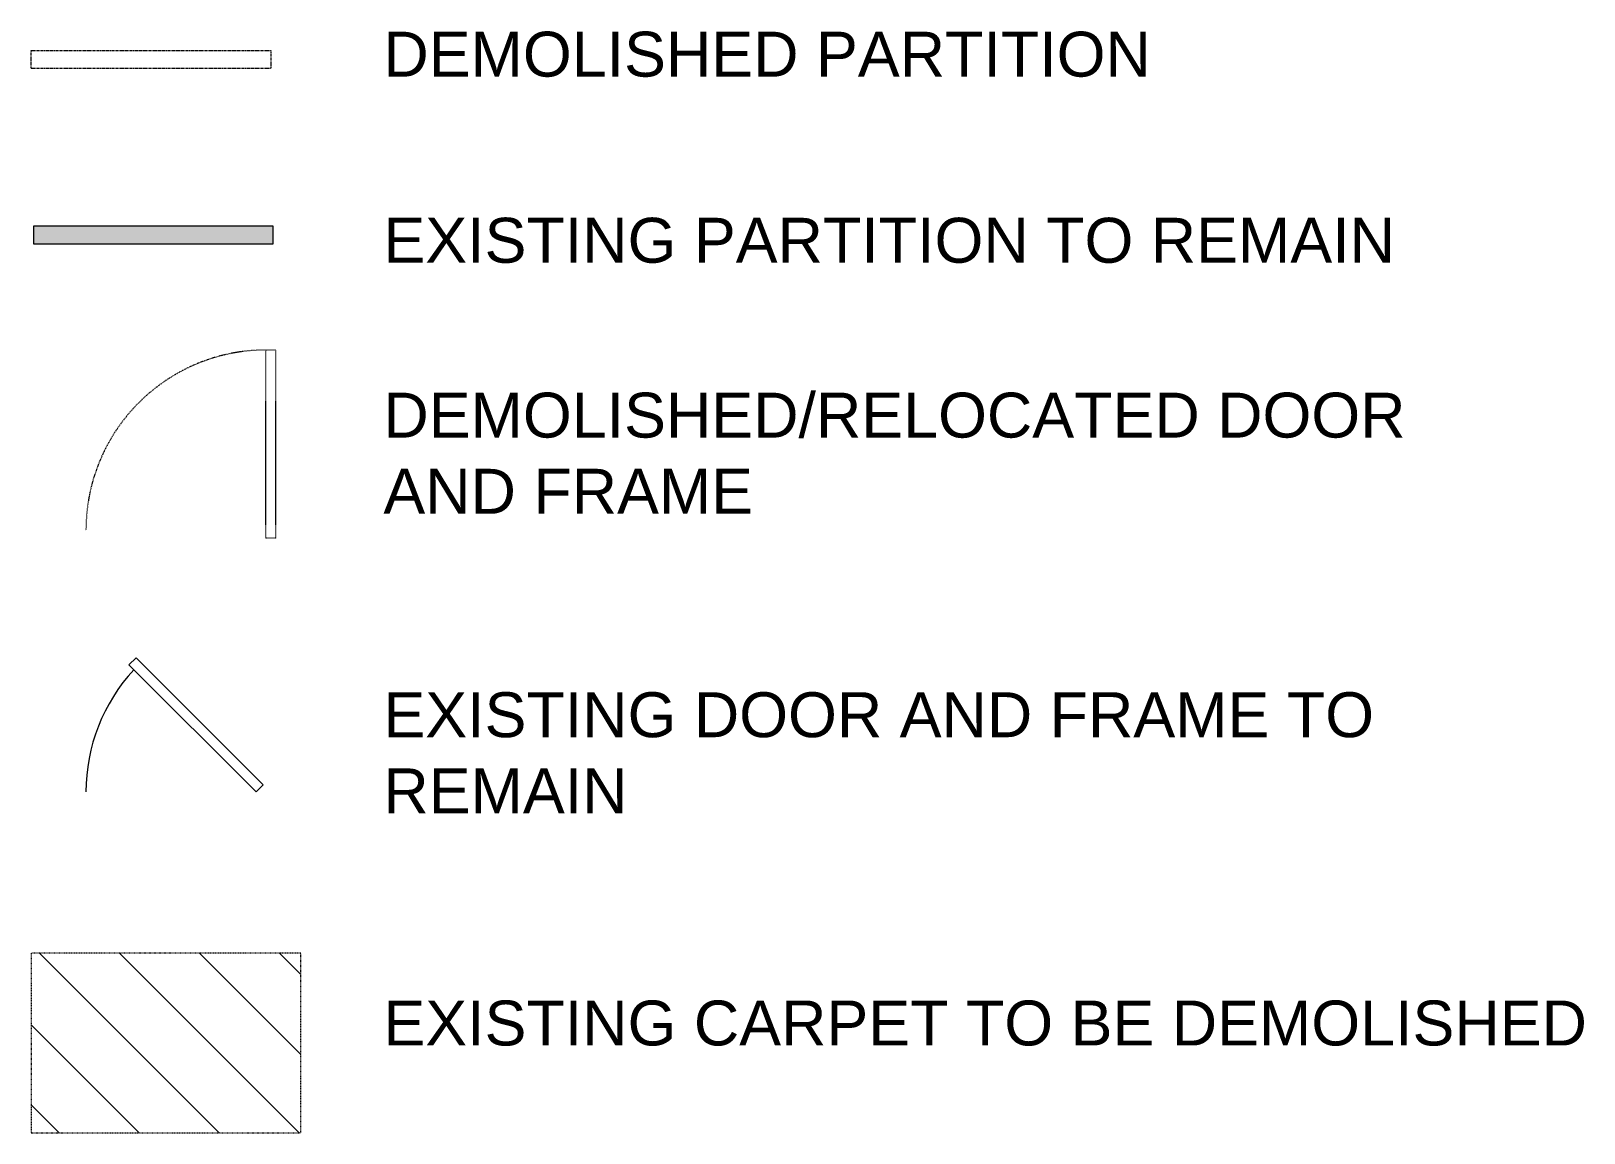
# Model space of a CAD drawing. Header units: inches. Extents: x 628 to 6238, y -345 to 2585.
# Drawn here: x 627.5 to 938.5, y -344.7 to -124 of the extents above; entities that cross this region are included whole.
import ezdxf

# ---------------------------------------------------------------- set-up
doc = ezdxf.new("R2010")
doc.units = ezdxf.units.IN
doc.header["$MEASUREMENT"] = 0
for name, pattern in [('Dash', [0.25, 0.125, -0.125]), ('Dash 1_16_', [0.125, 0.0625, -0.0625]), ('Demolished 3_16_', [0.28125, 0.1875, -0.09375])]:
    doc.linetypes.add(name, pattern=pattern)
for name, color, linetype, lineweight in [('A-DETL', 90, 'Continuous', 9), ('A-DETL-DEMO', 6, 'Demolished 3_16_', 9), ('A-DETL-GENF', 92, 'Continuous', 9), ('A-DETL-THIN', 151, 'Continuous', 9), ('G-ANNO-TEXT', 231, 'Continuous', 9)]:
    doc.layers.add(name, color=color, linetype=linetype, lineweight=lineweight)
doc.styles.add('Swis721 Lt BT', font='swissl.ttf', dxfattribs={"height": 9})

msp = doc.modelspace()

# ---------------------------------------------------------------- texts
at = {"layer": 'G-ANNO-TEXT', "color": 7, "char_height": 9, "attachment_point": 1, "style": 'Swis721 Lt BT'}
for s, insert, width in [('DEMOLISHED PARTITION ', (698.09, -124.17), 180.891), ('EXISTING PARTITION TO REMAIN', (698.09, -161.44), 229.674), ('DEMOLISHED/RELOCATED DOOR ', (698.09, -196.46), 242.703), ('AND FRAME', (698.09, -211.71), 85.749), ('EXISTING DOOR AND FRAME TO ', (698.09, -256.46), 233.007), ('REMAIN', (698.09, -271.71), 56.055), ('EXISTING CARPET TO BE DEMOLISHED', (698.09, -318.2), 276.336)]:
    msp.add_mtext(s, dxfattribs=dict(at, insert=insert, width=width))

# ---------------------------------------------------------------- hatches: boundary and pattern name
at = {"layer": 'A-DETL-GENF'}
msp.add_hatch(color=7, dxfattribs=at).paths.add_polyline_path([(676.04, -166.64), (676.04, -163.14), (628.04, -163.14), (628.04, -166.64)], flags=0)
h = msp.add_hatch(dxfattribs=at)
h.set_pattern_fill('FP_1', style=0, pattern_type=2)
h.set_pattern_definition([(135, (0, 0), (-8.01223, -8.01223), [])])
h.paths.add_polyline_path([(681.55, -344.72), (681.55, -308.72), (627.55, -308.72), (627.55, -344.72)], flags=0)

# ---------------------------------------------------------------- linework, layer by layer
at = {"layer": 'A-DETL', "linetype": 'Dash 1_16_'}
for p, q in [((674.57, -225.63), (674.57, -187.92)), ((676.57, -187.92), (674.57, -187.92)), ((676.57, -225.63), (676.57, -187.92)), ((676.57, -225.63), (674.57, -225.63))]:
    msp.add_line(p, q, dxfattribs=at)
at = {"layer": 'A-DETL', "linetype": 'Dash', "lineweight": 13}
for p, q in [((681.55, -308.72), (627.55, -308.72)), ((627.55, -308.72), (627.55, -344.72)), ((681.55, -344.72), (681.55, -308.72)), ((627.55, -344.72), (681.55, -344.72))]:
    msp.add_line(p, q, dxfattribs=at)
at = {"layer": 'A-DETL', "linetype": 'Dash 1_16_'}
msp.add_arc((674.61, -223.99), 36.07, 90.0634, 180, dxfattribs=at)
at = {"layer": 'A-DETL-DEMO'}
for p, q in [((627.55, -131.46), (627.55, -127.96)), ((627.55, -127.96), (675.55, -127.96)), ((675.55, -127.96), (675.55, -131.46)), ((627.55, -131.46), (675.55, -131.46))]:
    msp.add_line(p, q, dxfattribs=at)
at = {"layer": 'A-DETL-THIN'}
for p, q in [((676.04, -163.14), (628.04, -163.14)), ((628.04, -163.14), (628.04, -166.64)), ((676.04, -166.64), (676.04, -163.14)), ((628.04, -166.64), (676.04, -166.64)), ((648.56, -249.55), (647.14, -250.96)), ((672.61, -276.43), (647.14, -250.96)), ((674.02, -275.01), (648.56, -249.55)), ((674.02, -275.01), (672.61, -276.43))]:
    msp.add_line(p, q, dxfattribs=at)
msp.add_arc((674.61, -276.43), 36.07, 137.2472, 180, dxfattribs=at)

msp.set_redraw_order([(e.dxf.handle, doc.entitydb.next_handle()) for e in msp.query("TEXT MTEXT ATTDEF DIMENSION ARC_DIMENSION")])  # texts and dimensions are drawn at this point

doc.saveas('drawing.dxf')
